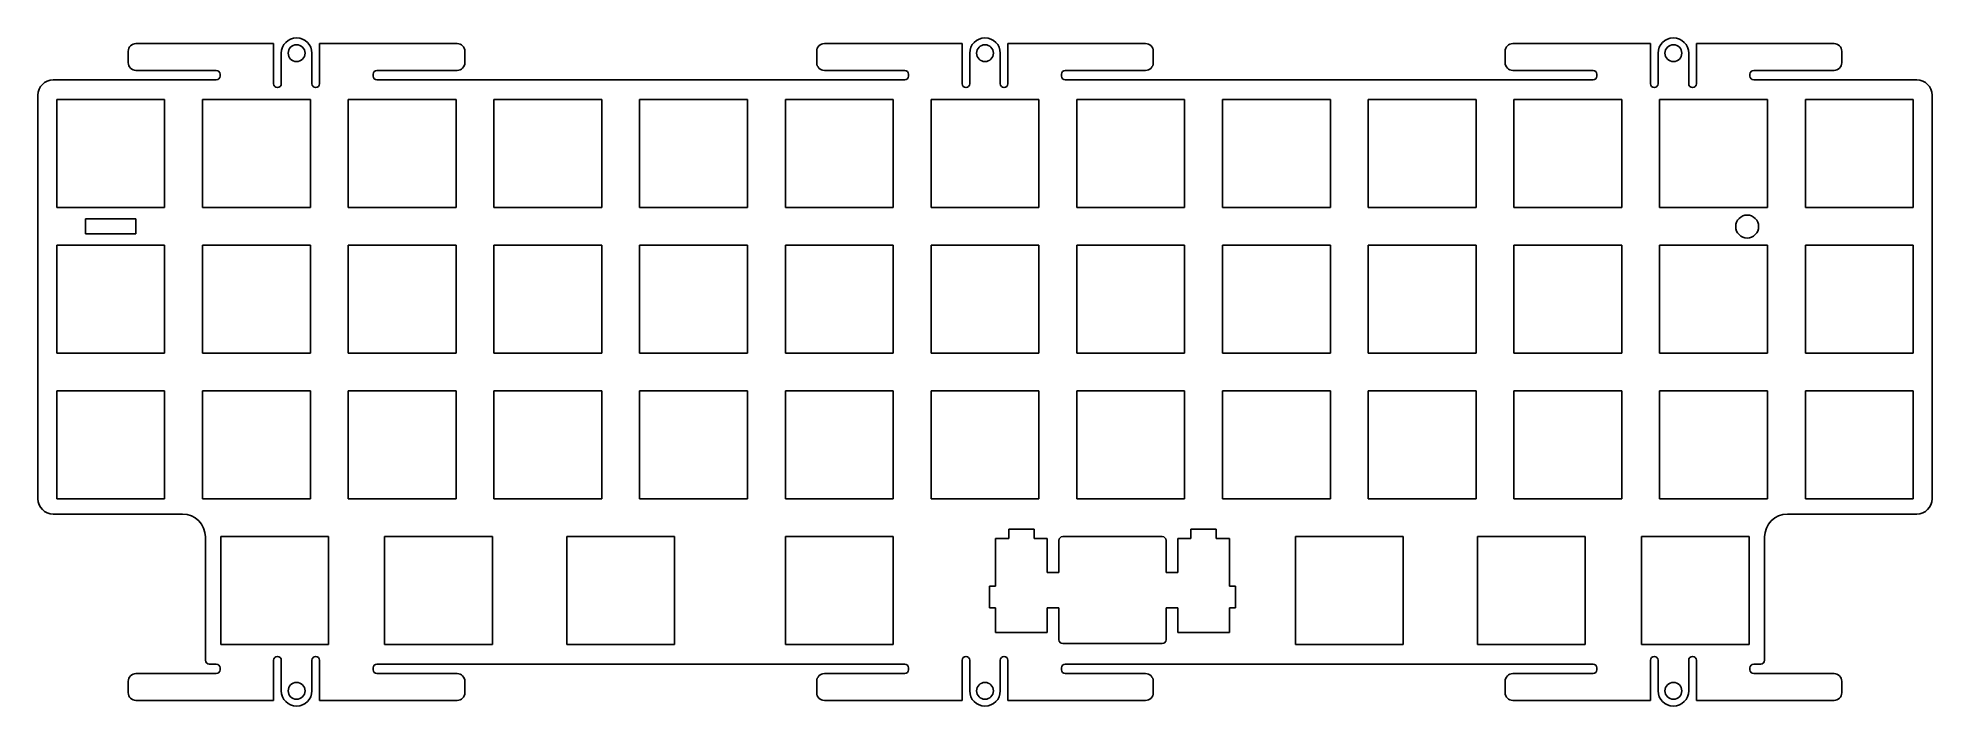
# Model space of a CAD drawing. Header units: millimetres. Extents: x 10 to 257, y -79 to 8.
import ezdxf

# ---------------------------------------------------------------- set-up
doc = ezdxf.new("R2010")
doc.units = ezdxf.units.MM
for name, color, linetype in [('Shape12330', 7, 'CONTINUOUS'), ('Shape12331', 7, 'CONTINUOUS'), ('Shape12332', 7, 'CONTINUOUS'), ('Shape12333', 7, 'CONTINUOUS'), ('Shape12334', 7, 'CONTINUOUS'), ('Shape12335', 7, 'CONTINUOUS'), ('Shape12336', 7, 'CONTINUOUS'), ('Shape12337', 7, 'CONTINUOUS'), ('Shape12338', 7, 'CONTINUOUS'), ('Shape12339', 7, 'CONTINUOUS'), ('Shape12340', 7, 'CONTINUOUS'), ('Shape12341', 7, 'CONTINUOUS'), ('Shape12342', 7, 'CONTINUOUS'), ('Shape12343', 7, 'CONTINUOUS'), ('Shape12344', 7, 'CONTINUOUS'), ('Shape12345', 7, 'CONTINUOUS'), ('Shape12346', 7, 'CONTINUOUS'), ('Shape12347', 7, 'CONTINUOUS'), ('Shape12348', 7, 'CONTINUOUS'), ('Shape12349', 7, 'CONTINUOUS'), ('Shape12350', 7, 'CONTINUOUS'), ('Shape12351', 7, 'CONTINUOUS'), ('Shape12352', 7, 'CONTINUOUS'), ('Shape12353', 7, 'CONTINUOUS'), ('Shape12354', 7, 'CONTINUOUS'), ('Shape12355', 7, 'CONTINUOUS'), ('Shape12356', 7, 'CONTINUOUS'), ('Shape12357', 7, 'CONTINUOUS'), ('Shape12358', 7, 'CONTINUOUS'), ('Shape12359', 7, 'CONTINUOUS'), ('Shape12360', 7, 'CONTINUOUS'), ('Shape12361', 7, 'CONTINUOUS'), ('Shape12362', 7, 'CONTINUOUS'), ('Shape12363', 7, 'CONTINUOUS'), ('Shape12364', 7, 'CONTINUOUS'), ('Shape12365', 7, 'CONTINUOUS'), ('Shape12366', 7, 'CONTINUOUS'), ('Shape12367', 7, 'CONTINUOUS'), ('Shape12368', 7, 'CONTINUOUS'), ('Shape12369', 7, 'CONTINUOUS'), ('Shape12370', 7, 'CONTINUOUS'), ('Shape12371', 7, 'CONTINUOUS'), ('Shape12372', 7, 'CONTINUOUS'), ('Shape12373', 7, 'CONTINUOUS'), ('Shape12374', 7, 'CONTINUOUS'), ('Shape12375', 7, 'CONTINUOUS'), ('Shape12376', 7, 'CONTINUOUS'), ('Shape12377', 7, 'CONTINUOUS'), ('Shape12378', 7, 'CONTINUOUS'), ('Shape12379', 7, 'CONTINUOUS'), ('Shape12380', 7, 'CONTINUOUS'), ('Shape12381', 7, 'CONTINUOUS'), ('Shape12382', 7, 'CONTINUOUS'), ('Shape12383', 7, 'CONTINUOUS'), ('Shape12384', 7, 'CONTINUOUS'), ('Shape12385', 7, 'CONTINUOUS'), ('Shape12386', 7, 'CONTINUOUS'), ('Shape12387', 7, 'CONTINUOUS'), ('Shape12388', 7, 'CONTINUOUS'), ('Shape12389', 7, 'CONTINUOUS'), ('Shape12390', 7, 'CONTINUOUS'), ('Shape12391', 7, 'CONTINUOUS'), ('Shape12392', 7, 'CONTINUOUS'), ('Shape12393', 7, 'CONTINUOUS'), ('Shape12394', 7, 'CONTINUOUS'), ('Shape12395', 7, 'CONTINUOUS'), ('Shape12396', 7, 'CONTINUOUS'), ('Shape12397', 7, 'CONTINUOUS'), ('Shape12398', 7, 'CONTINUOUS'), ('Shape12399', 7, 'CONTINUOUS'), ('Shape12400', 7, 'CONTINUOUS'), ('Shape12401', 7, 'CONTINUOUS'), ('Shape12402', 7, 'CONTINUOUS'), ('Shape12403', 7, 'CONTINUOUS'), ('Shape12404', 7, 'CONTINUOUS'), ('Shape12405', 7, 'CONTINUOUS'), ('Shape12406', 7, 'CONTINUOUS'), ('Shape12407', 7, 'CONTINUOUS'), ('Shape12408', 7, 'CONTINUOUS'), ('Shape12409', 7, 'CONTINUOUS'), ('Shape12410', 7, 'CONTINUOUS'), ('Shape12411', 7, 'CONTINUOUS'), ('Shape12412', 7, 'CONTINUOUS'), ('Shape12413', 7, 'CONTINUOUS'), ('Shape12414', 7, 'CONTINUOUS'), ('Shape12415', 7, 'CONTINUOUS'), ('Shape12416', 7, 'CONTINUOUS'), ('Shape12417', 7, 'CONTINUOUS'), ('Shape12418', 7, 'CONTINUOUS'), ('Shape12419', 7, 'CONTINUOUS'), ('Shape12420', 7, 'CONTINUOUS'), ('Shape12421', 7, 'CONTINUOUS'), ('Shape12422', 7, 'CONTINUOUS'), ('Shape12423', 7, 'CONTINUOUS'), ('Shape12424', 7, 'CONTINUOUS'), ('Shape12425', 7, 'CONTINUOUS'), ('Shape12426', 7, 'CONTINUOUS'), ('Shape12427', 7, 'CONTINUOUS'), ('Shape12428', 7, 'CONTINUOUS'), ('Shape12429', 7, 'CONTINUOUS'), ('Shape12430', 7, 'CONTINUOUS'), ('Shape12431', 7, 'CONTINUOUS'), ('Shape12432', 7, 'CONTINUOUS'), ('Shape12433', 7, 'CONTINUOUS'), ('Shape12434', 7, 'CONTINUOUS'), ('Shape12435', 7, 'CONTINUOUS'), ('Shape12436', 7, 'CONTINUOUS'), ('Shape12437', 7, 'CONTINUOUS'), ('Shape12438', 7, 'CONTINUOUS'), ('Shape12439', 7, 'CONTINUOUS'), ('Shape12440', 7, 'CONTINUOUS'), ('Shape12441', 7, 'CONTINUOUS'), ('Shape12442', 7, 'CONTINUOUS'), ('Shape12443', 7, 'CONTINUOUS'), ('Shape12444', 7, 'CONTINUOUS'), ('Shape12445', 7, 'CONTINUOUS'), ('Shape12446', 7, 'CONTINUOUS'), ('Shape12447', 7, 'CONTINUOUS'), ('Shape12448', 7, 'CONTINUOUS'), ('Shape12449', 7, 'CONTINUOUS'), ('Shape12450', 7, 'CONTINUOUS'), ('Shape12451', 7, 'CONTINUOUS'), ('Shape12452', 7, 'CONTINUOUS'), ('Shape12453', 7, 'CONTINUOUS'), ('Shape12454', 7, 'CONTINUOUS'), ('Shape12455', 7, 'CONTINUOUS'), ('Shape12456', 7, 'CONTINUOUS'), ('Shape12457', 7, 'CONTINUOUS'), ('Shape12458', 7, 'CONTINUOUS'), ('Shape12459', 7, 'CONTINUOUS'), ('Shape12460', 7, 'CONTINUOUS'), ('Shape12461', 7, 'CONTINUOUS'), ('Shape12462', 7, 'CONTINUOUS'), ('Shape12463', 7, 'CONTINUOUS'), ('Shape12464', 7, 'CONTINUOUS'), ('Shape12465', 7, 'CONTINUOUS'), ('Shape12466', 7, 'CONTINUOUS'), ('Shape12467', 7, 'CONTINUOUS'), ('Shape12468', 7, 'CONTINUOUS'), ('Shape12469', 7, 'CONTINUOUS'), ('Shape12470', 7, 'CONTINUOUS'), ('Shape12471', 7, 'CONTINUOUS'), ('Shape12472', 7, 'CONTINUOUS'), ('Shape12473', 7, 'CONTINUOUS'), ('Shape12474', 7, 'CONTINUOUS'), ('Shape12475', 7, 'CONTINUOUS'), ('Shape12476', 7, 'CONTINUOUS'), ('Shape12477', 7, 'CONTINUOUS'), ('Shape12478', 7, 'CONTINUOUS'), ('Shape12479', 7, 'CONTINUOUS'), ('Shape12480', 7, 'CONTINUOUS'), ('Shape12481', 7, 'CONTINUOUS'), ('Shape12482', 7, 'CONTINUOUS'), ('Shape12483', 7, 'CONTINUOUS'), ('Shape12484', 7, 'CONTINUOUS'), ('Shape12485', 7, 'CONTINUOUS'), ('Shape12486', 7, 'CONTINUOUS'), ('Shape12487', 7, 'CONTINUOUS'), ('Shape12488', 7, 'CONTINUOUS'), ('Shape12489', 7, 'CONTINUOUS'), ('Shape12490', 7, 'CONTINUOUS'), ('Shape12491', 7, 'CONTINUOUS'), ('Shape12492', 7, 'CONTINUOUS'), ('Shape12493', 7, 'CONTINUOUS'), ('Shape12494', 7, 'CONTINUOUS'), ('Shape12495', 7, 'CONTINUOUS'), ('Shape12496', 7, 'CONTINUOUS'), ('Shape12497', 7, 'CONTINUOUS'), ('Shape12498', 7, 'CONTINUOUS'), ('Shape12499', 7, 'CONTINUOUS'), ('Shape12500', 7, 'CONTINUOUS'), ('Shape12501', 7, 'CONTINUOUS'), ('Shape12502', 7, 'CONTINUOUS'), ('Shape12503', 7, 'CONTINUOUS'), ('Shape12504', 7, 'CONTINUOUS'), ('Shape12505', 7, 'CONTINUOUS'), ('Shape12506', 7, 'CONTINUOUS'), ('Shape12507', 7, 'CONTINUOUS'), ('Shape12508', 7, 'CONTINUOUS'), ('Shape12509', 7, 'CONTINUOUS'), ('Shape12510', 7, 'CONTINUOUS'), ('Shape12511', 7, 'CONTINUOUS'), ('Shape12512', 7, 'CONTINUOUS'), ('Shape12513', 7, 'CONTINUOUS'), ('Shape12514', 7, 'CONTINUOUS'), ('Shape12515', 7, 'CONTINUOUS'), ('Shape12516', 7, 'CONTINUOUS'), ('Shape12517', 7, 'CONTINUOUS'), ('Shape12518', 7, 'CONTINUOUS'), ('Shape12519', 7, 'CONTINUOUS'), ('Shape12520', 7, 'CONTINUOUS'), ('Shape12521', 7, 'CONTINUOUS'), ('Shape12522', 7, 'CONTINUOUS'), ('Shape12523', 7, 'CONTINUOUS'), ('Shape12524', 7, 'CONTINUOUS'), ('Shape12525', 7, 'CONTINUOUS'), ('Shape12526', 7, 'CONTINUOUS'), ('Shape12527', 7, 'CONTINUOUS'), ('Shape12528', 7, 'CONTINUOUS'), ('Shape12529', 7, 'CONTINUOUS'), ('Shape12530', 7, 'CONTINUOUS'), ('Shape12531', 7, 'CONTINUOUS'), ('Shape12532', 7, 'CONTINUOUS'), ('Shape12533', 7, 'CONTINUOUS'), ('Shape12534', 7, 'CONTINUOUS'), ('Shape12535', 7, 'CONTINUOUS'), ('Shape12536', 7, 'CONTINUOUS'), ('Shape12537', 7, 'CONTINUOUS'), ('Shape12538', 7, 'CONTINUOUS'), ('Shape12539', 7, 'CONTINUOUS'), ('Shape12540', 7, 'CONTINUOUS'), ('Shape12541', 7, 'CONTINUOUS'), ('Shape12542', 7, 'CONTINUOUS'), ('Shape12543', 7, 'CONTINUOUS'), ('Shape12544', 7, 'CONTINUOUS'), ('Shape12545', 7, 'CONTINUOUS'), ('Shape12546', 7, 'CONTINUOUS'), ('Shape12547', 7, 'CONTINUOUS'), ('Shape12548', 7, 'CONTINUOUS'), ('Shape12549', 7, 'CONTINUOUS'), ('Shape12550', 7, 'CONTINUOUS'), ('Shape12551', 7, 'CONTINUOUS'), ('Shape12552', 7, 'CONTINUOUS'), ('Shape12553', 7, 'CONTINUOUS'), ('Shape12554', 7, 'CONTINUOUS'), ('Shape12555', 7, 'CONTINUOUS'), ('Shape12556', 7, 'CONTINUOUS'), ('Shape12557', 7, 'CONTINUOUS'), ('Shape12558', 7, 'CONTINUOUS'), ('Shape12559', 7, 'CONTINUOUS'), ('Shape12560', 7, 'CONTINUOUS'), ('Shape12561', 7, 'CONTINUOUS'), ('Shape12562', 7, 'CONTINUOUS'), ('Shape12563', 7, 'CONTINUOUS'), ('Shape12564', 7, 'CONTINUOUS'), ('Shape12565', 7, 'CONTINUOUS'), ('Shape12566', 7, 'CONTINUOUS'), ('Shape12567', 7, 'CONTINUOUS'), ('Shape12568', 7, 'CONTINUOUS'), ('Shape12569', 7, 'CONTINUOUS'), ('Shape12570', 7, 'CONTINUOUS'), ('Shape12571', 7, 'CONTINUOUS'), ('Shape12572', 7, 'CONTINUOUS'), ('Shape12573', 7, 'CONTINUOUS'), ('Shape12574', 7, 'CONTINUOUS'), ('Shape12575', 7, 'CONTINUOUS'), ('Shape12576', 7, 'CONTINUOUS'), ('Shape12577', 7, 'CONTINUOUS'), ('Shape12578', 7, 'CONTINUOUS'), ('Shape12579', 7, 'CONTINUOUS'), ('Shape12580', 7, 'CONTINUOUS'), ('Shape12581', 7, 'CONTINUOUS'), ('Shape12582', 7, 'CONTINUOUS'), ('Shape12583', 7, 'CONTINUOUS'), ('Shape12584', 7, 'CONTINUOUS'), ('Shape12585', 7, 'CONTINUOUS'), ('Shape12586', 7, 'CONTINUOUS'), ('Shape12587', 7, 'CONTINUOUS'), ('Shape12588', 7, 'CONTINUOUS'), ('Shape12589', 7, 'CONTINUOUS'), ('Shape12590', 7, 'CONTINUOUS'), ('Shape12591', 7, 'CONTINUOUS'), ('Shape12592', 7, 'CONTINUOUS'), ('Shape12593', 7, 'CONTINUOUS'), ('Shape12594', 7, 'CONTINUOUS'), ('Shape12595', 7, 'CONTINUOUS'), ('Shape12596', 7, 'CONTINUOUS'), ('Shape12597', 7, 'CONTINUOUS'), ('Shape12598', 7, 'CONTINUOUS'), ('Shape12599', 7, 'CONTINUOUS'), ('Shape12600', 7, 'CONTINUOUS'), ('Shape12601', 7, 'CONTINUOUS'), ('Shape12602', 7, 'CONTINUOUS'), ('Shape12603', 7, 'CONTINUOUS'), ('Shape12604', 7, 'CONTINUOUS'), ('Shape12605', 7, 'CONTINUOUS'), ('Shape12606', 7, 'CONTINUOUS'), ('Shape12607', 7, 'CONTINUOUS'), ('Shape12608', 7, 'CONTINUOUS'), ('Shape12609', 7, 'CONTINUOUS'), ('Shape12610', 7, 'CONTINUOUS'), ('Shape12611', 7, 'CONTINUOUS'), ('Shape12612', 7, 'CONTINUOUS'), ('Shape12613', 7, 'CONTINUOUS'), ('Shape12614', 7, 'CONTINUOUS'), ('Shape12615', 7, 'CONTINUOUS'), ('Shape12616', 7, 'CONTINUOUS'), ('Shape12617', 7, 'CONTINUOUS'), ('Shape12618', 7, 'CONTINUOUS'), ('Shape12619', 7, 'CONTINUOUS'), ('Shape12620', 7, 'CONTINUOUS'), ('Shape12621', 7, 'CONTINUOUS'), ('Shape12622', 7, 'CONTINUOUS'), ('Shape12623', 7, 'CONTINUOUS'), ('Shape12624', 7, 'CONTINUOUS'), ('Shape12625', 7, 'CONTINUOUS'), ('Shape12626', 7, 'CONTINUOUS'), ('Shape12627', 7, 'CONTINUOUS'), ('Shape12628', 7, 'CONTINUOUS'), ('Shape12629', 7, 'CONTINUOUS'), ('Shape12630', 7, 'CONTINUOUS'), ('Shape12631', 7, 'CONTINUOUS'), ('Shape12632', 7, 'CONTINUOUS'), ('Shape12633', 7, 'CONTINUOUS'), ('Shape12634', 7, 'CONTINUOUS'), ('Shape12635', 7, 'CONTINUOUS'), ('Shape12636', 7, 'CONTINUOUS'), ('Shape12637', 7, 'CONTINUOUS'), ('Shape12638', 7, 'CONTINUOUS'), ('Shape12639', 7, 'CONTINUOUS'), ('Shape12640', 7, 'CONTINUOUS'), ('Shape12641', 7, 'CONTINUOUS'), ('Shape12642', 7, 'CONTINUOUS'), ('Shape12643', 7, 'CONTINUOUS'), ('Shape12644', 7, 'CONTINUOUS'), ('Shape12645', 7, 'CONTINUOUS'), ('Shape12646', 7, 'CONTINUOUS'), ('Shape12647', 7, 'CONTINUOUS'), ('Shape12648', 7, 'CONTINUOUS'), ('Shape12649', 7, 'CONTINUOUS'), ('Shape12650', 7, 'CONTINUOUS'), ('Shape12651', 7, 'CONTINUOUS'), ('Shape12652', 7, 'CONTINUOUS'), ('Shape12653', 7, 'CONTINUOUS'), ('Shape12654', 7, 'CONTINUOUS'), ('Shape12655', 7, 'CONTINUOUS'), ('Shape12656', 7, 'CONTINUOUS'), ('Shape12657', 7, 'CONTINUOUS'), ('Shape12658', 7, 'CONTINUOUS'), ('Shape12659', 7, 'CONTINUOUS'), ('Shape12660', 7, 'CONTINUOUS'), ('Shape12661', 7, 'CONTINUOUS'), ('Shape12662', 7, 'CONTINUOUS'), ('Shape12663', 7, 'CONTINUOUS'), ('Shape12664', 7, 'CONTINUOUS'), ('Shape12665', 7, 'CONTINUOUS'), ('Shape12666', 7, 'CONTINUOUS'), ('Shape12667', 7, 'CONTINUOUS'), ('Shape12668', 7, 'CONTINUOUS'), ('Shape12669', 7, 'CONTINUOUS'), ('Shape12670', 7, 'CONTINUOUS'), ('Shape12671', 7, 'CONTINUOUS'), ('Shape12672', 7, 'CONTINUOUS'), ('Shape12673', 7, 'CONTINUOUS'), ('Shape12674', 7, 'CONTINUOUS'), ('Shape12675', 7, 'CONTINUOUS'), ('Shape12676', 7, 'CONTINUOUS'), ('Shape12677', 7, 'CONTINUOUS'), ('Shape12678', 7, 'CONTINUOUS'), ('Shape12679', 7, 'CONTINUOUS'), ('Shape12680', 7, 'CONTINUOUS'), ('Shape12681', 7, 'CONTINUOUS'), ('Shape12682', 7, 'CONTINUOUS'), ('Shape12683', 7, 'CONTINUOUS'), ('Shape12684', 7, 'CONTINUOUS'), ('Shape12685', 7, 'CONTINUOUS'), ('Shape12686', 7, 'CONTINUOUS'), ('Shape12687', 7, 'CONTINUOUS'), ('Shape12688', 7, 'CONTINUOUS'), ('Shape12689', 7, 'CONTINUOUS'), ('Shape12690', 7, 'CONTINUOUS'), ('Shape12691', 7, 'CONTINUOUS'), ('Shape12692', 7, 'CONTINUOUS'), ('Shape12693', 7, 'CONTINUOUS'), ('Shape12694', 7, 'CONTINUOUS'), ('Shape12695', 7, 'CONTINUOUS'), ('Shape12696', 7, 'CONTINUOUS'), ('Shape12697', 7, 'CONTINUOUS'), ('Shape12698', 7, 'CONTINUOUS'), ('Shape12699', 7, 'CONTINUOUS'), ('Shape12700', 7, 'CONTINUOUS'), ('Shape12701', 7, 'CONTINUOUS'), ('Shape12702', 7, 'CONTINUOUS'), ('Shape12703', 7, 'CONTINUOUS'), ('Shape12704', 7, 'CONTINUOUS'), ('Shape12705', 7, 'CONTINUOUS'), ('Shape12706', 7, 'CONTINUOUS'), ('Shape12707', 7, 'CONTINUOUS'), ('Shape12708', 7, 'CONTINUOUS'), ('Shape12709', 7, 'CONTINUOUS'), ('Shape12710', 7, 'CONTINUOUS'), ('Shape12711', 7, 'CONTINUOUS'), ('Shape12712', 7, 'CONTINUOUS'), ('Shape12713', 7, 'CONTINUOUS'), ('Shape12714', 7, 'CONTINUOUS'), ('Shape12715', 7, 'CONTINUOUS'), ('Shape12716', 7, 'CONTINUOUS'), ('Shape12717', 7, 'CONTINUOUS'), ('Shape12718', 7, 'CONTINUOUS'), ('Shape12719', 7, 'CONTINUOUS'), ('Shape12720', 7, 'CONTINUOUS'), ('Shape12721', 7, 'CONTINUOUS'), ('Shape12722', 7, 'CONTINUOUS'), ('Shape12723', 7, 'CONTINUOUS'), ('Shape12756', 7, 'CONTINUOUS')]:
    doc.layers.add(name, color=color, linetype=linetype)

msp = doc.modelspace()

# ---------------------------------------------------------------- linework, layer by layer
at = {"layer": 'Shape12330'}
msp.add_circle((43.4232, 6.42265), 1.1, dxfattribs=at)
at = {"layer": 'Shape12331'}
msp.add_circle((133.423, 6.42265), 1.1, dxfattribs=at)
at = {"layer": 'Shape12332'}
msp.add_circle((223.423, 6.42265), 1.1, dxfattribs=at)
at = {"layer": 'Shape12333'}
msp.add_circle((43.4232, -76.9756), 1.1, dxfattribs=at)
at = {"layer": 'Shape12334'}
msp.add_circle((133.423, -76.9756), 1.1, dxfattribs=at)
at = {"layer": 'Shape12335'}
msp.add_circle((223.423, -76.9756), 1.1, dxfattribs=at)
at = {"layer": 'Shape12336'}
msp.add_line((53.9232, -73.4765), (122.923, -73.4765), dxfattribs=at)
at = {"layer": 'Shape12337'}
msp.add_arc((122.923, -73.9765), 0.5, 0, 90, dxfattribs=at)
at = {"layer": 'Shape12338'}
msp.add_line((123.423, -73.9765), (123.423, -74.2256), dxfattribs=at)
at = {"layer": 'Shape12339'}
msp.add_arc((122.923, -74.2256), 0.5, -90, 0, dxfattribs=at)
at = {"layer": 'Shape12340'}
msp.add_line((122.923, -74.7256), (112.423, -74.7256), dxfattribs=at)
at = {"layer": 'Shape12341'}
msp.add_arc((112.423, -75.7256), 1, 90, 180, dxfattribs=at)
at = {"layer": 'Shape12342'}
msp.add_line((111.423, -75.7256), (111.423, -77.2256), dxfattribs=at)
at = {"layer": 'Shape12343'}
msp.add_arc((112.423, -77.2256), 1, 180, -90, dxfattribs=at)
at = {"layer": 'Shape12344'}
msp.add_line((112.423, -78.2256), (130.423, -78.2256), dxfattribs=at)
at = {"layer": 'Shape12345'}
msp.add_line((130.423, -78.2256), (130.423, -72.9756), dxfattribs=at)
at = {"layer": 'Shape12346'}
msp.add_arc((130.923, -72.9756), 0.5, 0, 180, dxfattribs=at)
at = {"layer": 'Shape12347'}
msp.add_line((131.423, -72.9756), (131.423, -76.9756), dxfattribs=at)
at = {"layer": 'Shape12348'}
msp.add_arc((133.423, -76.9756), 2, 180, 0, dxfattribs=at)
at = {"layer": 'Shape12349'}
msp.add_line((135.423, -76.9756), (135.423, -72.9756), dxfattribs=at)
at = {"layer": 'Shape12350'}
msp.add_arc((135.923, -72.9756), 0.5, 0, 180, dxfattribs=at)
at = {"layer": 'Shape12351'}
msp.add_line((136.423, -72.9756), (136.423, -78.2256), dxfattribs=at)
at = {"layer": 'Shape12352'}
msp.add_line((136.423, -78.2256), (154.423, -78.2256), dxfattribs=at)
at = {"layer": 'Shape12353'}
msp.add_arc((154.423, -77.2256), 1, -90, 0, dxfattribs=at)
at = {"layer": 'Shape12354'}
msp.add_line((155.423, -77.2256), (155.423, -75.7256), dxfattribs=at)
at = {"layer": 'Shape12355'}
msp.add_line((244.423, -78.2256), (226.423, -78.2256), dxfattribs=at)
at = {"layer": 'Shape12356'}
msp.add_line((226.423, -78.2256), (226.423, -72.9756), dxfattribs=at)
at = {"layer": 'Shape12357'}
msp.add_arc((225.923, -72.9756), 0.5, 0, 180, dxfattribs=at)
at = {"layer": 'Shape12358'}
msp.add_line((225.423, -72.9756), (225.423, -76.9756), dxfattribs=at)
at = {"layer": 'Shape12359'}
msp.add_arc((223.423, -76.9756), 2, 180, 0, dxfattribs=at)
at = {"layer": 'Shape12360'}
msp.add_line((221.423, -76.9756), (221.423, -72.9756), dxfattribs=at)
at = {"layer": 'Shape12361'}
msp.add_arc((220.923, -72.9756), 0.5, 0, 180, dxfattribs=at)
at = {"layer": 'Shape12362'}
msp.add_line((220.423, -72.9756), (220.423, -78.2256), dxfattribs=at)
at = {"layer": 'Shape12363'}
msp.add_line((220.423, -78.2256), (202.423, -78.2256), dxfattribs=at)
at = {"layer": 'Shape12364'}
msp.add_arc((202.423, -77.2256), 1, 180, -90, dxfattribs=at)
at = {"layer": 'Shape12365'}
msp.add_line((201.423, -77.2256), (201.423, -75.7256), dxfattribs=at)
at = {"layer": 'Shape12366'}
msp.add_arc((202.423, -75.7256), 1, 90, 180, dxfattribs=at)
at = {"layer": 'Shape12367'}
msp.add_line((202.423, -74.7256), (212.923, -74.7256), dxfattribs=at)
at = {"layer": 'Shape12368'}
msp.add_arc((212.923, -74.2256), 0.5, -90, 0, dxfattribs=at)
at = {"layer": 'Shape12369'}
msp.add_line((213.423, -74.2256), (213.423, -73.9765), dxfattribs=at)
at = {"layer": 'Shape12370'}
msp.add_arc((212.923, -73.9765), 0.5, 0, 90, dxfattribs=at)
at = {"layer": 'Shape12371'}
msp.add_line((212.923, -73.4765), (143.923, -73.4765), dxfattribs=at)
at = {"layer": 'Shape12372'}
msp.add_arc((143.923, -73.9765), 0.5, 90, 180, dxfattribs=at)
at = {"layer": 'Shape12373'}
msp.add_line((143.423, -73.9765), (143.423, -74.2256), dxfattribs=at)
at = {"layer": 'Shape12374'}
msp.add_arc((143.923, -74.2256), 0.5, 180, -90, dxfattribs=at)
at = {"layer": 'Shape12375'}
msp.add_line((143.923, -74.7256), (154.423, -74.7256), dxfattribs=at)
at = {"layer": 'Shape12376'}
msp.add_arc((154.423, -75.7256), 1, 0, 90, dxfattribs=at)
at = {"layer": 'Shape12377'}
msp.add_line((53.9232, 2.92354), (122.923, 2.92354), dxfattribs=at)
at = {"layer": 'Shape12378'}
msp.add_arc((122.923, 3.42354), 0.5, -90, 0, dxfattribs=at)
at = {"layer": 'Shape12379'}
msp.add_line((123.423, 3.42354), (123.423, 3.67265), dxfattribs=at)
at = {"layer": 'Shape12380'}
msp.add_arc((122.923, 3.67265), 0.5, 0, 90, dxfattribs=at)
at = {"layer": 'Shape12381'}
msp.add_line((122.923, 4.17265), (112.423, 4.17265), dxfattribs=at)
at = {"layer": 'Shape12382'}
msp.add_arc((112.423, 5.17265), 1, 180, -90, dxfattribs=at)
at = {"layer": 'Shape12383'}
msp.add_line((111.423, 5.17265), (111.423, 6.67265), dxfattribs=at)
at = {"layer": 'Shape12384'}
msp.add_arc((112.423, 6.67265), 1, 90, 180, dxfattribs=at)
at = {"layer": 'Shape12385'}
msp.add_line((112.423, 7.67265), (130.423, 7.67265), dxfattribs=at)
at = {"layer": 'Shape12386'}
msp.add_line((130.423, 7.67265), (130.423, 2.42266), dxfattribs=at)
at = {"layer": 'Shape12387'}
msp.add_arc((130.923, 2.42266), 0.5, 180, 0, dxfattribs=at)
at = {"layer": 'Shape12388'}
msp.add_line((131.423, 2.42266), (131.423, 6.42265), dxfattribs=at)
at = {"layer": 'Shape12389'}
msp.add_arc((133.423, 6.42265), 2, 0, 180, dxfattribs=at)
at = {"layer": 'Shape12390'}
msp.add_line((135.423, 6.42265), (135.423, 2.42266), dxfattribs=at)
at = {"layer": 'Shape12391'}
msp.add_arc((135.923, 2.42266), 0.5, 180, 0, dxfattribs=at)
at = {"layer": 'Shape12392'}
msp.add_line((136.423, 2.42266), (136.423, 7.67265), dxfattribs=at)
at = {"layer": 'Shape12393'}
msp.add_line((136.423, 7.67265), (154.423, 7.67265), dxfattribs=at)
at = {"layer": 'Shape12394'}
msp.add_arc((154.423, 6.67265), 1, 0, 90, dxfattribs=at)
at = {"layer": 'Shape12395'}
msp.add_line((155.423, 6.67265), (155.423, 5.17265), dxfattribs=at)
at = {"layer": 'Shape12396'}
msp.add_line((257.248, -51.8515), (257.248, 0.923543), dxfattribs=at)
at = {"layer": 'Shape12397'}
msp.add_arc((255.248, 0.923543), 2, 0, 90, dxfattribs=at)
at = {"layer": 'Shape12398'}
msp.add_line((255.248, 2.92354), (233.923, 2.92354), dxfattribs=at)
at = {"layer": 'Shape12399'}
msp.add_arc((233.923, 3.42354), 0.5, 180, -90, dxfattribs=at)
at = {"layer": 'Shape12400'}
msp.add_line((233.423, 3.42354), (233.423, 3.67265), dxfattribs=at)
at = {"layer": 'Shape12401'}
msp.add_arc((233.923, 3.67265), 0.5, 90, 180, dxfattribs=at)
at = {"layer": 'Shape12402'}
msp.add_line((233.923, 4.17265), (244.423, 4.17265), dxfattribs=at)
at = {"layer": 'Shape12403'}
msp.add_arc((244.423, 5.17265), 1, -90, 0, dxfattribs=at)
at = {"layer": 'Shape12404'}
msp.add_line((245.423, 5.17265), (245.423, 6.67265), dxfattribs=at)
at = {"layer": 'Shape12405'}
msp.add_arc((244.423, 6.67265), 1, 0, 90, dxfattribs=at)
at = {"layer": 'Shape12406'}
msp.add_line((244.423, 7.67265), (226.423, 7.67265), dxfattribs=at)
at = {"layer": 'Shape12407'}
msp.add_line((226.423, 7.67265), (226.423, 2.42266), dxfattribs=at)
at = {"layer": 'Shape12408'}
msp.add_arc((225.923, 2.42266), 0.5, 180, 0, dxfattribs=at)
at = {"layer": 'Shape12409'}
msp.add_line((225.423, 2.42266), (225.423, 6.42265), dxfattribs=at)
at = {"layer": 'Shape12410'}
msp.add_arc((223.423, 6.42265), 2, 0, 180, dxfattribs=at)
at = {"layer": 'Shape12411'}
msp.add_line((221.423, 6.42265), (221.423, 2.42266), dxfattribs=at)
at = {"layer": 'Shape12412'}
msp.add_arc((220.923, 2.42266), 0.5, 180, 0, dxfattribs=at)
at = {"layer": 'Shape12413'}
msp.add_line((220.423, 2.42266), (220.423, 7.67265), dxfattribs=at)
at = {"layer": 'Shape12414'}
msp.add_line((220.423, 7.67265), (202.423, 7.67265), dxfattribs=at)
at = {"layer": 'Shape12415'}
msp.add_arc((202.423, 6.67265), 1, 90, 180, dxfattribs=at)
at = {"layer": 'Shape12416'}
msp.add_line((201.423, 6.67265), (201.423, 5.17265), dxfattribs=at)
at = {"layer": 'Shape12417'}
msp.add_arc((202.423, 5.17265), 1, 180, -90, dxfattribs=at)
at = {"layer": 'Shape12418'}
msp.add_line((202.423, 4.17265), (212.923, 4.17265), dxfattribs=at)
at = {"layer": 'Shape12419'}
msp.add_arc((212.923, 3.67265), 0.5, 0, 90, dxfattribs=at)
at = {"layer": 'Shape12420'}
msp.add_line((213.423, 3.67265), (213.423, 3.42354), dxfattribs=at)
at = {"layer": 'Shape12421'}
msp.add_arc((212.923, 3.42354), 0.5, -90, 0, dxfattribs=at)
at = {"layer": 'Shape12422'}
msp.add_line((212.923, 2.92354), (143.923, 2.92354), dxfattribs=at)
at = {"layer": 'Shape12423'}
msp.add_arc((143.923, 3.42354), 0.5, 180, -90, dxfattribs=at)
at = {"layer": 'Shape12424'}
msp.add_line((143.423, 3.42354), (143.423, 3.67265), dxfattribs=at)
at = {"layer": 'Shape12425'}
msp.add_arc((143.923, 3.67265), 0.5, 90, 180, dxfattribs=at)
at = {"layer": 'Shape12426'}
msp.add_line((143.923, 4.17265), (154.423, 4.17265), dxfattribs=at)
at = {"layer": 'Shape12427'}
msp.add_arc((154.423, 5.17265), 1, -90, 0, dxfattribs=at)
at = {"layer": 'Shape12428'}
msp.add_arc((53.9232, 3.42354), 0.5, 180, -90, dxfattribs=at)
at = {"layer": 'Shape12429'}
msp.add_line((53.4232, 3.42354), (53.4232, 3.67265), dxfattribs=at)
at = {"layer": 'Shape12430'}
msp.add_arc((53.9232, 3.67265), 0.5, 90, 180, dxfattribs=at)
at = {"layer": 'Shape12431'}
msp.add_line((53.9232, 4.17265), (64.4232, 4.17265), dxfattribs=at)
at = {"layer": 'Shape12432'}
msp.add_arc((64.4232, 5.17265), 1, -90, 0, dxfattribs=at)
at = {"layer": 'Shape12433'}
msp.add_line((65.4232, 5.17265), (65.4232, 6.67265), dxfattribs=at)
at = {"layer": 'Shape12434'}
msp.add_arc((64.4232, 6.67265), 1, 0, 90, dxfattribs=at)
at = {"layer": 'Shape12435'}
msp.add_line((64.4232, 7.67265), (46.4232, 7.67265), dxfattribs=at)
at = {"layer": 'Shape12436'}
msp.add_line((46.4232, 7.67265), (46.4232, 2.42266), dxfattribs=at)
at = {"layer": 'Shape12437'}
msp.add_arc((45.9232, 2.42266), 0.5, 180, 0, dxfattribs=at)
at = {"layer": 'Shape12438'}
msp.add_line((45.4232, 2.42266), (45.4232, 6.42265), dxfattribs=at)
at = {"layer": 'Shape12439'}
msp.add_arc((43.4232, 6.42265), 2, 0, 180, dxfattribs=at)
at = {"layer": 'Shape12440'}
msp.add_line((41.4232, 6.42265), (41.4232, 2.42266), dxfattribs=at)
at = {"layer": 'Shape12441'}
msp.add_arc((40.9232, 2.42266), 0.5, 180, 0, dxfattribs=at)
at = {"layer": 'Shape12442'}
msp.add_line((40.4232, 2.42266), (40.4232, 7.67265), dxfattribs=at)
at = {"layer": 'Shape12443'}
msp.add_line((40.4232, 7.67265), (22.4232, 7.67265), dxfattribs=at)
at = {"layer": 'Shape12444'}
msp.add_arc((22.4232, 6.67265), 1, 90, 180, dxfattribs=at)
at = {"layer": 'Shape12445'}
msp.add_line((21.4232, 6.67265), (21.4232, 5.17265), dxfattribs=at)
at = {"layer": 'Shape12446'}
msp.add_arc((22.4232, 5.17265), 1, 180, -90, dxfattribs=at)
at = {"layer": 'Shape12447'}
msp.add_line((22.4232, 4.17265), (32.9232, 4.17265), dxfattribs=at)
at = {"layer": 'Shape12448'}
msp.add_arc((32.9232, 3.67265), 0.5, 0, 90, dxfattribs=at)
at = {"layer": 'Shape12449'}
msp.add_line((33.4232, 3.67265), (33.4232, 3.42354), dxfattribs=at)
at = {"layer": 'Shape12450'}
msp.add_arc((32.9232, 3.42354), 0.5, -90, 0, dxfattribs=at)
at = {"layer": 'Shape12451'}
msp.add_line((32.9232, 2.92354), (11.5982, 2.92354), dxfattribs=at)
at = {"layer": 'Shape12452'}
msp.add_arc((11.5982, 0.923543), 2, 90, 180, dxfattribs=at)
at = {"layer": 'Shape12453'}
msp.add_line((9.59825, 0.923543), (9.59825, -51.8515), dxfattribs=at)
at = {"layer": 'Shape12454'}
msp.add_arc((244.423, -77.2256), 1, -90, 0, dxfattribs=at)
at = {"layer": 'Shape12455'}
msp.add_line((245.423, -77.2256), (245.423, -75.7256), dxfattribs=at)
at = {"layer": 'Shape12456'}
msp.add_arc((244.423, -75.7256), 1, 0, 90, dxfattribs=at)
at = {"layer": 'Shape12457'}
msp.add_line((244.423, -74.7256), (233.923, -74.7256), dxfattribs=at)
at = {"layer": 'Shape12458'}
msp.add_arc((233.923, -74.2256), 0.5, 180, -90, dxfattribs=at)
at = {"layer": 'Shape12459'}
msp.add_line((233.423, -74.2256), (233.423, -73.9765), dxfattribs=at)
at = {"layer": 'Shape12460'}
msp.add_arc((233.923, -73.9765), 0.5, 90, 180, dxfattribs=at)
at = {"layer": 'Shape12461'}
msp.add_line((233.923, -73.4765), (234.842, -73.4765), dxfattribs=at)
at = {"layer": 'Shape12462'}
msp.add_arc((234.842, -72.9765), 0.5, -90, 0, dxfattribs=at)
at = {"layer": 'Shape12463'}
msp.add_line((235.342, -72.9765), (235.342, -56.8515), dxfattribs=at)
at = {"layer": 'Shape12464'}
msp.add_arc((238.342, -56.8515), 3, 90, 180, dxfattribs=at)
at = {"layer": 'Shape12465'}
msp.add_line((238.342, -53.8515), (255.248, -53.8515), dxfattribs=at)
at = {"layer": 'Shape12466'}
msp.add_arc((255.248, -51.8515), 2, -90, 0, dxfattribs=at)
at = {"layer": 'Shape12467'}
msp.add_arc((11.5982, -51.8515), 2, 180, -90, dxfattribs=at)
at = {"layer": 'Shape12468'}
msp.add_line((11.5982, -53.8515), (28.5045, -53.8515), dxfattribs=at)
at = {"layer": 'Shape12469'}
msp.add_arc((28.5045, -56.8515), 3, 0, 90, dxfattribs=at)
at = {"layer": 'Shape12470'}
msp.add_line((31.5045, -56.8515), (31.5045, -72.9765), dxfattribs=at)
at = {"layer": 'Shape12471'}
msp.add_arc((32.0045, -72.9765), 0.5, -180, -90, dxfattribs=at)
at = {"layer": 'Shape12472'}
msp.add_line((32.0045, -73.4765), (32.9232, -73.4765), dxfattribs=at)
at = {"layer": 'Shape12473'}
msp.add_arc((32.9232, -73.9765), 0.5, 0, 90, dxfattribs=at)
at = {"layer": 'Shape12474'}
msp.add_line((33.4232, -73.9765), (33.4232, -74.2256), dxfattribs=at)
at = {"layer": 'Shape12475'}
msp.add_arc((32.9232, -74.2256), 0.5, -90, 0, dxfattribs=at)
at = {"layer": 'Shape12476'}
msp.add_line((32.9232, -74.7256), (22.4232, -74.7256), dxfattribs=at)
at = {"layer": 'Shape12477'}
msp.add_arc((22.4232, -75.7256), 1, 90, 180, dxfattribs=at)
at = {"layer": 'Shape12478'}
msp.add_line((21.4232, -75.7256), (21.4232, -77.2256), dxfattribs=at)
at = {"layer": 'Shape12479'}
msp.add_arc((22.4232, -77.2256), 1, 180, -90, dxfattribs=at)
at = {"layer": 'Shape12480'}
msp.add_line((22.4232, -78.2256), (40.4232, -78.2256), dxfattribs=at)
at = {"layer": 'Shape12481'}
msp.add_line((40.4232, -78.2256), (40.4232, -72.9756), dxfattribs=at)
at = {"layer": 'Shape12482'}
msp.add_arc((40.9232, -72.9756), 0.5, 0, 180, dxfattribs=at)
at = {"layer": 'Shape12483'}
msp.add_line((41.4232, -72.9756), (41.4232, -76.9756), dxfattribs=at)
at = {"layer": 'Shape12484'}
msp.add_arc((43.4232, -76.9756), 2, 180, 0, dxfattribs=at)
at = {"layer": 'Shape12485'}
msp.add_line((45.4232, -76.9756), (45.4232, -72.9756), dxfattribs=at)
at = {"layer": 'Shape12486'}
msp.add_arc((45.9232, -72.9756), 0.5, 0, 180, dxfattribs=at)
at = {"layer": 'Shape12487'}
msp.add_line((46.4232, -72.9756), (46.4232, -78.2256), dxfattribs=at)
at = {"layer": 'Shape12488'}
msp.add_line((46.4232, -78.2256), (64.4232, -78.2256), dxfattribs=at)
at = {"layer": 'Shape12489'}
msp.add_arc((64.4232, -77.2256), 1, -90, 0, dxfattribs=at)
at = {"layer": 'Shape12490'}
msp.add_line((65.4232, -77.2256), (65.4232, -75.7256), dxfattribs=at)
at = {"layer": 'Shape12491'}
msp.add_arc((64.4232, -75.7256), 1, 0, 90, dxfattribs=at)
at = {"layer": 'Shape12492'}
msp.add_line((64.4232, -74.7256), (53.9232, -74.7256), dxfattribs=at)
at = {"layer": 'Shape12493'}
msp.add_arc((53.9232, -74.2256), 0.5, 180, -90, dxfattribs=at)
at = {"layer": 'Shape12494'}
msp.add_line((53.4232, -74.2256), (53.4232, -73.9765), dxfattribs=at)
at = {"layer": 'Shape12495'}
msp.add_arc((53.9232, -73.9765), 0.5, 90, 180, dxfattribs=at)
at = {"layer": 'Shape12496'}
msp.add_line((31.1232, -13.7515), (31.1232, 0.348543), dxfattribs=at)
at = {"layer": 'Shape12497'}
msp.add_line((31.1232, 0.348543), (45.2232, 0.348543), dxfattribs=at)
at = {"layer": 'Shape12498'}
msp.add_line((45.2232, 0.348543), (45.2232, -13.7515), dxfattribs=at)
at = {"layer": 'Shape12499'}
msp.add_line((45.2232, -13.7515), (31.1232, -13.7515), dxfattribs=at)
at = {"layer": 'Shape12500'}
msp.add_line((140.473, 0.348543), (140.473, -13.7515), dxfattribs=at)
at = {"layer": 'Shape12501'}
msp.add_line((140.473, -13.7515), (126.373, -13.7515), dxfattribs=at)
at = {"layer": 'Shape12502'}
msp.add_line((126.373, -13.7515), (126.373, 0.348543), dxfattribs=at)
at = {"layer": 'Shape12503'}
msp.add_line((126.373, 0.348543), (140.473, 0.348543), dxfattribs=at)
at = {"layer": 'Shape12504'}
msp.add_line((164.473, 0.348543), (178.573, 0.348543), dxfattribs=at)
at = {"layer": 'Shape12505'}
msp.add_line((178.573, 0.348543), (178.573, -13.7515), dxfattribs=at)
at = {"layer": 'Shape12506'}
msp.add_line((178.573, -13.7515), (164.473, -13.7515), dxfattribs=at)
at = {"layer": 'Shape12507'}
msp.add_line((164.473, -13.7515), (164.473, 0.348543), dxfattribs=at)
at = {"layer": 'Shape12508'}
msp.add_line((159.523, -13.7515), (145.423, -13.7515), dxfattribs=at)
at = {"layer": 'Shape12509'}
msp.add_line((145.423, -13.7515), (145.423, 0.348543), dxfattribs=at)
at = {"layer": 'Shape12510'}
msp.add_line((145.423, 0.348543), (159.523, 0.348543), dxfattribs=at)
at = {"layer": 'Shape12511'}
msp.add_line((159.523, 0.348543), (159.523, -13.7515), dxfattribs=at)
at = {"layer": 'Shape12512'}
msp.add_line((221.623, 0.348543), (235.723, 0.348543), dxfattribs=at)
at = {"layer": 'Shape12513'}
msp.add_line((235.723, 0.348543), (235.723, -13.7515), dxfattribs=at)
at = {"layer": 'Shape12514'}
msp.add_line((235.723, -13.7515), (221.623, -13.7515), dxfattribs=at)
at = {"layer": 'Shape12515'}
msp.add_line((221.623, -13.7515), (221.623, 0.348543), dxfattribs=at)
at = {"layer": 'Shape12516'}
msp.add_line((254.773, 0.348543), (254.773, -13.7515), dxfattribs=at)
at = {"layer": 'Shape12517'}
msp.add_line((254.773, -13.7515), (240.673, -13.7515), dxfattribs=at)
at = {"layer": 'Shape12518'}
msp.add_line((240.673, -13.7515), (240.673, 0.348543), dxfattribs=at)
at = {"layer": 'Shape12519'}
msp.add_line((240.673, 0.348543), (254.773, 0.348543), dxfattribs=at)
at = {"layer": 'Shape12520'}
msp.add_line((69.2232, -13.7515), (69.2232, 0.348543), dxfattribs=at)
at = {"layer": 'Shape12521'}
msp.add_line((69.2232, 0.348543), (83.3232, 0.348543), dxfattribs=at)
at = {"layer": 'Shape12522'}
msp.add_line((83.3232, 0.348543), (83.3232, -13.7515), dxfattribs=at)
at = {"layer": 'Shape12523'}
msp.add_line((83.3232, -13.7515), (69.2232, -13.7515), dxfattribs=at)
at = {"layer": 'Shape12524'}
msp.add_line((121.423, -13.7515), (107.323, -13.7515), dxfattribs=at)
at = {"layer": 'Shape12525'}
msp.add_line((107.323, -13.7515), (107.323, 0.348543), dxfattribs=at)
at = {"layer": 'Shape12526'}
msp.add_line((107.323, 0.348543), (121.423, 0.348543), dxfattribs=at)
at = {"layer": 'Shape12527'}
msp.add_line((121.423, 0.348543), (121.423, -13.7515), dxfattribs=at)
at = {"layer": 'Shape12528'}
msp.add_line((64.2732, 0.348543), (64.2732, -13.7515), dxfattribs=at)
at = {"layer": 'Shape12529'}
msp.add_line((64.2732, -13.7515), (50.1732, -13.7515), dxfattribs=at)
at = {"layer": 'Shape12530'}
msp.add_line((50.1732, -13.7515), (50.1732, 0.348543), dxfattribs=at)
at = {"layer": 'Shape12531'}
msp.add_line((50.1732, 0.348543), (64.2732, 0.348543), dxfattribs=at)
at = {"layer": 'Shape12532'}
msp.add_line((102.373, 0.348543), (102.373, -13.7515), dxfattribs=at)
at = {"layer": 'Shape12533'}
msp.add_line((102.373, -13.7515), (88.2732, -13.7515), dxfattribs=at)
at = {"layer": 'Shape12534'}
msp.add_line((88.2732, -13.7515), (88.2732, 0.348543), dxfattribs=at)
at = {"layer": 'Shape12535'}
msp.add_line((88.2732, 0.348543), (102.373, 0.348543), dxfattribs=at)
at = {"layer": 'Shape12536'}
msp.add_line((216.673, 0.348543), (216.673, -13.7515), dxfattribs=at)
at = {"layer": 'Shape12537'}
msp.add_line((216.673, -13.7515), (202.573, -13.7515), dxfattribs=at)
at = {"layer": 'Shape12538'}
msp.add_line((202.573, -13.7515), (202.573, 0.348543), dxfattribs=at)
at = {"layer": 'Shape12539'}
msp.add_line((202.573, 0.348543), (216.673, 0.348543), dxfattribs=at)
at = {"layer": 'Shape12540'}
msp.add_line((197.623, -13.7515), (183.523, -13.7515), dxfattribs=at)
at = {"layer": 'Shape12541'}
msp.add_line((183.523, -13.7515), (183.523, 0.348543), dxfattribs=at)
at = {"layer": 'Shape12542'}
msp.add_line((183.523, 0.348543), (197.623, 0.348543), dxfattribs=at)
at = {"layer": 'Shape12543'}
msp.add_line((197.623, 0.348543), (197.623, -13.7515), dxfattribs=at)
at = {"layer": 'Shape12544'}
msp.add_line((26.1732, -13.7515), (12.0732, -13.7515), dxfattribs=at)
at = {"layer": 'Shape12545'}
msp.add_line((12.0732, -13.7515), (12.0732, 0.348543), dxfattribs=at)
at = {"layer": 'Shape12546'}
msp.add_line((12.0732, 0.348543), (26.1732, 0.348543), dxfattribs=at)
at = {"layer": 'Shape12547'}
msp.add_line((26.1732, 0.348543), (26.1732, -13.7515), dxfattribs=at)
at = {"layer": 'Shape12548'}
msp.add_line((22.4112, -15.2261), (22.4112, -17.2261), dxfattribs=at)
at = {"layer": 'Shape12549'}
msp.add_line((22.4112, -17.2261), (15.8353, -17.2261), dxfattribs=at)
at = {"layer": 'Shape12550'}
msp.add_line((15.8353, -17.2261), (15.8353, -15.2261), dxfattribs=at)
at = {"layer": 'Shape12551'}
msp.add_line((15.8353, -15.2261), (22.4112, -15.2261), dxfattribs=at)
at = {"layer": 'Shape12552'}
msp.add_line((33.5045, -70.9015), (33.5045, -56.8015), dxfattribs=at)
at = {"layer": 'Shape12553'}
msp.add_line((33.5045, -56.8015), (47.6044, -56.8015), dxfattribs=at)
at = {"layer": 'Shape12554'}
msp.add_line((47.6044, -56.8015), (47.6044, -70.9015), dxfattribs=at)
at = {"layer": 'Shape12555'}
msp.add_line((47.6044, -70.9015), (33.5045, -70.9015), dxfattribs=at)
at = {"layer": 'Shape12556'}
msp.add_line((219.242, -70.9015), (219.242, -56.8015), dxfattribs=at)
at = {"layer": 'Shape12557'}
msp.add_line((219.242, -56.8015), (233.342, -56.8015), dxfattribs=at)
at = {"layer": 'Shape12558'}
msp.add_line((233.342, -56.8015), (233.342, -70.9015), dxfattribs=at)
at = {"layer": 'Shape12559'}
msp.add_line((233.342, -70.9015), (219.242, -70.9015), dxfattribs=at)
at = {"layer": 'Shape12560'}
msp.add_line((211.91, -56.8015), (211.91, -70.9015), dxfattribs=at)
at = {"layer": 'Shape12561'}
msp.add_line((211.91, -70.9015), (197.811, -70.9015), dxfattribs=at)
at = {"layer": 'Shape12562'}
msp.add_line((197.811, -70.9015), (197.811, -56.8015), dxfattribs=at)
at = {"layer": 'Shape12563'}
msp.add_line((197.811, -56.8015), (211.91, -56.8015), dxfattribs=at)
at = {"layer": 'Shape12564'}
msp.add_line((69.0357, -56.8015), (69.0357, -70.9015), dxfattribs=at)
at = {"layer": 'Shape12565'}
msp.add_line((69.0357, -70.9015), (54.9357, -70.9015), dxfattribs=at)
at = {"layer": 'Shape12566'}
msp.add_line((54.9357, -70.9015), (54.9357, -56.8015), dxfattribs=at)
at = {"layer": 'Shape12567'}
msp.add_line((54.9357, -56.8015), (69.0357, -56.8015), dxfattribs=at)
at = {"layer": 'Shape12568'}
msp.add_line((31.1232, -32.8015), (31.1232, -18.7015), dxfattribs=at)
at = {"layer": 'Shape12569'}
msp.add_line((31.1232, -18.7015), (45.2232, -18.7015), dxfattribs=at)
at = {"layer": 'Shape12570'}
msp.add_line((45.2232, -18.7015), (45.2232, -32.8015), dxfattribs=at)
at = {"layer": 'Shape12571'}
msp.add_line((45.2232, -32.8015), (31.1232, -32.8015), dxfattribs=at)
at = {"layer": 'Shape12572'}
msp.add_line((140.473, -18.7015), (140.473, -32.8015), dxfattribs=at)
at = {"layer": 'Shape12573'}
msp.add_line((140.473, -32.8015), (126.373, -32.8015), dxfattribs=at)
at = {"layer": 'Shape12574'}
msp.add_line((126.373, -32.8015), (126.373, -18.7015), dxfattribs=at)
at = {"layer": 'Shape12575'}
msp.add_line((126.373, -18.7015), (140.473, -18.7015), dxfattribs=at)
at = {"layer": 'Shape12576'}
msp.add_line((164.473, -18.7015), (178.573, -18.7015), dxfattribs=at)
at = {"layer": 'Shape12577'}
msp.add_line((178.573, -18.7015), (178.573, -32.8015), dxfattribs=at)
at = {"layer": 'Shape12578'}
msp.add_line((178.573, -32.8015), (164.473, -32.8015), dxfattribs=at)
at = {"layer": 'Shape12579'}
msp.add_line((164.473, -32.8015), (164.473, -18.7015), dxfattribs=at)
at = {"layer": 'Shape12580'}
msp.add_line((159.523, -32.8015), (145.423, -32.8015), dxfattribs=at)
at = {"layer": 'Shape12581'}
msp.add_line((145.423, -32.8015), (145.423, -18.7015), dxfattribs=at)
at = {"layer": 'Shape12582'}
msp.add_line((145.423, -18.7015), (159.523, -18.7015), dxfattribs=at)
at = {"layer": 'Shape12583'}
msp.add_line((159.523, -18.7015), (159.523, -32.8015), dxfattribs=at)
at = {"layer": 'Shape12584'}
msp.add_line((221.623, -18.7015), (235.723, -18.7015), dxfattribs=at)
at = {"layer": 'Shape12585'}
msp.add_line((235.723, -18.7015), (235.723, -32.8015), dxfattribs=at)
at = {"layer": 'Shape12586'}
msp.add_line((235.723, -32.8015), (221.623, -32.8015), dxfattribs=at)
at = {"layer": 'Shape12587'}
msp.add_line((221.623, -32.8015), (221.623, -18.7015), dxfattribs=at)
at = {"layer": 'Shape12588'}
msp.add_line((254.773, -18.7015), (254.773, -32.8015), dxfattribs=at)
at = {"layer": 'Shape12589'}
msp.add_line((254.773, -32.8015), (240.673, -32.8015), dxfattribs=at)
at = {"layer": 'Shape12590'}
msp.add_line((240.673, -32.8015), (240.673, -18.7015), dxfattribs=at)
at = {"layer": 'Shape12591'}
msp.add_line((240.673, -18.7015), (254.773, -18.7015), dxfattribs=at)
at = {"layer": 'Shape12592'}
msp.add_line((69.2232, -32.8015), (69.2232, -18.7015), dxfattribs=at)
at = {"layer": 'Shape12593'}
msp.add_line((69.2232, -18.7015), (83.3232, -18.7015), dxfattribs=at)
at = {"layer": 'Shape12594'}
msp.add_line((83.3232, -18.7015), (83.3232, -32.8015), dxfattribs=at)
at = {"layer": 'Shape12595'}
msp.add_line((83.3232, -32.8015), (69.2232, -32.8015), dxfattribs=at)
at = {"layer": 'Shape12596'}
msp.add_line((121.423, -32.8015), (107.323, -32.8015), dxfattribs=at)
at = {"layer": 'Shape12597'}
msp.add_line((107.323, -32.8015), (107.323, -18.7015), dxfattribs=at)
at = {"layer": 'Shape12598'}
msp.add_line((107.323, -18.7015), (121.423, -18.7015), dxfattribs=at)
at = {"layer": 'Shape12599'}
msp.add_line((121.423, -18.7015), (121.423, -32.8015), dxfattribs=at)
at = {"layer": 'Shape12600'}
msp.add_line((64.2732, -18.7015), (64.2732, -32.8015), dxfattribs=at)
at = {"layer": 'Shape12601'}
msp.add_line((64.2732, -32.8015), (50.1732, -32.8015), dxfattribs=at)
at = {"layer": 'Shape12602'}
msp.add_line((50.1732, -32.8015), (50.1732, -18.7015), dxfattribs=at)
at = {"layer": 'Shape12603'}
msp.add_line((50.1732, -18.7015), (64.2732, -18.7015), dxfattribs=at)
at = {"layer": 'Shape12604'}
msp.add_line((102.373, -18.7015), (102.373, -32.8015), dxfattribs=at)
at = {"layer": 'Shape12605'}
msp.add_line((102.373, -32.8015), (88.2732, -32.8015), dxfattribs=at)
at = {"layer": 'Shape12606'}
msp.add_line((88.2732, -32.8015), (88.2732, -18.7015), dxfattribs=at)
at = {"layer": 'Shape12607'}
msp.add_line((88.2732, -18.7015), (102.373, -18.7015), dxfattribs=at)
at = {"layer": 'Shape12608'}
msp.add_line((216.673, -18.7015), (216.673, -32.8015), dxfattribs=at)
at = {"layer": 'Shape12609'}
msp.add_line((216.673, -32.8015), (202.573, -32.8015), dxfattribs=at)
at = {"layer": 'Shape12610'}
msp.add_line((202.573, -32.8015), (202.573, -18.7015), dxfattribs=at)
at = {"layer": 'Shape12611'}
msp.add_line((202.573, -18.7015), (216.673, -18.7015), dxfattribs=at)
at = {"layer": 'Shape12612'}
msp.add_line((197.623, -32.8015), (183.523, -32.8015), dxfattribs=at)
at = {"layer": 'Shape12613'}
msp.add_line((183.523, -32.8015), (183.523, -18.7015), dxfattribs=at)
at = {"layer": 'Shape12614'}
msp.add_line((183.523, -18.7015), (197.623, -18.7015), dxfattribs=at)
at = {"layer": 'Shape12615'}
msp.add_line((197.623, -18.7015), (197.623, -32.8015), dxfattribs=at)
at = {"layer": 'Shape12616'}
msp.add_line((26.1732, -32.8015), (12.0732, -32.8015), dxfattribs=at)
at = {"layer": 'Shape12617'}
msp.add_line((12.0732, -32.8015), (12.0732, -18.7015), dxfattribs=at)
at = {"layer": 'Shape12618'}
msp.add_line((12.0732, -18.7015), (26.1732, -18.7015), dxfattribs=at)
at = {"layer": 'Shape12619'}
msp.add_line((26.1732, -18.7015), (26.1732, -32.8015), dxfattribs=at)
at = {"layer": 'Shape12620'}
msp.add_line((31.1232, -51.8515), (31.1232, -37.7515), dxfattribs=at)
at = {"layer": 'Shape12621'}
msp.add_line((31.1232, -37.7515), (45.2232, -37.7515), dxfattribs=at)
at = {"layer": 'Shape12622'}
msp.add_line((45.2232, -37.7515), (45.2232, -51.8515), dxfattribs=at)
at = {"layer": 'Shape12623'}
msp.add_line((45.2232, -51.8515), (31.1232, -51.8515), dxfattribs=at)
at = {"layer": 'Shape12624'}
msp.add_line((140.473, -37.7515), (140.473, -51.8515), dxfattribs=at)
at = {"layer": 'Shape12625'}
msp.add_line((140.473, -51.8515), (126.373, -51.8515), dxfattribs=at)
at = {"layer": 'Shape12626'}
msp.add_line((126.373, -51.8515), (126.373, -37.7515), dxfattribs=at)
at = {"layer": 'Shape12627'}
msp.add_line((126.373, -37.7515), (140.473, -37.7515), dxfattribs=at)
at = {"layer": 'Shape12628'}
msp.add_line((164.473, -37.7515), (178.573, -37.7515), dxfattribs=at)
at = {"layer": 'Shape12629'}
msp.add_line((178.573, -37.7515), (178.573, -51.8515), dxfattribs=at)
at = {"layer": 'Shape12630'}
msp.add_line((178.573, -51.8515), (164.473, -51.8515), dxfattribs=at)
at = {"layer": 'Shape12631'}
msp.add_line((164.473, -51.8515), (164.473, -37.7515), dxfattribs=at)
at = {"layer": 'Shape12632'}
msp.add_line((159.523, -51.8515), (145.423, -51.8515), dxfattribs=at)
at = {"layer": 'Shape12633'}
msp.add_line((145.423, -51.8515), (145.423, -37.7515), dxfattribs=at)
at = {"layer": 'Shape12634'}
msp.add_line((145.423, -37.7515), (159.523, -37.7515), dxfattribs=at)
at = {"layer": 'Shape12635'}
msp.add_line((159.523, -37.7515), (159.523, -51.8515), dxfattribs=at)
at = {"layer": 'Shape12636'}
msp.add_line((221.623, -37.7515), (235.723, -37.7515), dxfattribs=at)
at = {"layer": 'Shape12637'}
msp.add_line((235.723, -37.7515), (235.723, -51.8515), dxfattribs=at)
at = {"layer": 'Shape12638'}
msp.add_line((235.723, -51.8515), (221.623, -51.8515), dxfattribs=at)
at = {"layer": 'Shape12639'}
msp.add_line((221.623, -51.8515), (221.623, -37.7515), dxfattribs=at)
at = {"layer": 'Shape12640'}
msp.add_line((254.773, -37.7515), (254.773, -51.8515), dxfattribs=at)
at = {"layer": 'Shape12641'}
msp.add_line((254.773, -51.8515), (240.673, -51.8515), dxfattribs=at)
at = {"layer": 'Shape12642'}
msp.add_line((240.673, -51.8515), (240.673, -37.7515), dxfattribs=at)
at = {"layer": 'Shape12643'}
msp.add_line((240.673, -37.7515), (254.773, -37.7515), dxfattribs=at)
at = {"layer": 'Shape12644'}
msp.add_line((69.2232, -51.8515), (69.2232, -37.7515), dxfattribs=at)
at = {"layer": 'Shape12645'}
msp.add_line((69.2232, -37.7515), (83.3232, -37.7515), dxfattribs=at)
at = {"layer": 'Shape12646'}
msp.add_line((83.3232, -37.7515), (83.3232, -51.8515), dxfattribs=at)
at = {"layer": 'Shape12647'}
msp.add_line((83.3232, -51.8515), (69.2232, -51.8515), dxfattribs=at)
at = {"layer": 'Shape12648'}
msp.add_line((121.423, -51.8515), (107.323, -51.8515), dxfattribs=at)
at = {"layer": 'Shape12649'}
msp.add_line((107.323, -51.8515), (107.323, -37.7515), dxfattribs=at)
at = {"layer": 'Shape12650'}
msp.add_line((107.323, -37.7515), (121.423, -37.7515), dxfattribs=at)
at = {"layer": 'Shape12651'}
msp.add_line((121.423, -37.7515), (121.423, -51.8515), dxfattribs=at)
at = {"layer": 'Shape12652'}
msp.add_line((64.2732, -37.7515), (64.2732, -51.8515), dxfattribs=at)
at = {"layer": 'Shape12653'}
msp.add_line((64.2732, -51.8515), (50.1732, -51.8515), dxfattribs=at)
at = {"layer": 'Shape12654'}
msp.add_line((50.1732, -51.8515), (50.1732, -37.7515), dxfattribs=at)
at = {"layer": 'Shape12655'}
msp.add_line((50.1732, -37.7515), (64.2732, -37.7515), dxfattribs=at)
at = {"layer": 'Shape12656'}
msp.add_line((102.373, -37.7515), (102.373, -51.8515), dxfattribs=at)
at = {"layer": 'Shape12657'}
msp.add_line((102.373, -51.8515), (88.2732, -51.8515), dxfattribs=at)
at = {"layer": 'Shape12658'}
msp.add_line((88.2732, -51.8515), (88.2732, -37.7515), dxfattribs=at)
at = {"layer": 'Shape12659'}
msp.add_line((88.2732, -37.7515), (102.373, -37.7515), dxfattribs=at)
at = {"layer": 'Shape12660'}
msp.add_line((216.673, -37.7515), (216.673, -51.8515), dxfattribs=at)
at = {"layer": 'Shape12661'}
msp.add_line((216.673, -51.8515), (202.573, -51.8515), dxfattribs=at)
at = {"layer": 'Shape12662'}
msp.add_line((202.573, -51.8515), (202.573, -37.7515), dxfattribs=at)
at = {"layer": 'Shape12663'}
msp.add_line((202.573, -37.7515), (216.673, -37.7515), dxfattribs=at)
at = {"layer": 'Shape12664'}
msp.add_line((197.623, -51.8515), (183.523, -51.8515), dxfattribs=at)
at = {"layer": 'Shape12665'}
msp.add_line((183.523, -51.8515), (183.523, -37.7515), dxfattribs=at)
at = {"layer": 'Shape12666'}
msp.add_line((183.523, -37.7515), (197.623, -37.7515), dxfattribs=at)
at = {"layer": 'Shape12667'}
msp.add_line((197.623, -37.7515), (197.623, -51.8515), dxfattribs=at)
at = {"layer": 'Shape12668'}
msp.add_line((26.1732, -51.8515), (12.0732, -51.8515), dxfattribs=at)
at = {"layer": 'Shape12669'}
msp.add_line((12.0732, -51.8515), (12.0732, -37.7515), dxfattribs=at)
at = {"layer": 'Shape12670'}
msp.add_line((12.0732, -37.7515), (26.1732, -37.7515), dxfattribs=at)
at = {"layer": 'Shape12671'}
msp.add_line((26.1732, -37.7515), (26.1732, -51.8515), dxfattribs=at)
at = {"layer": 'Shape12672'}
msp.add_line((173.998, -56.8015), (173.998, -70.9015), dxfattribs=at)
at = {"layer": 'Shape12673'}
msp.add_line((173.998, -70.9015), (188.098, -70.9015), dxfattribs=at)
at = {"layer": 'Shape12674'}
msp.add_line((188.098, -70.9015), (188.098, -56.8015), dxfattribs=at)
at = {"layer": 'Shape12675'}
msp.add_line((78.7482, -56.8015), (78.7482, -70.9015), dxfattribs=at)
at = {"layer": 'Shape12676'}
msp.add_line((78.7482, -70.9015), (92.8482, -70.9015), dxfattribs=at)
at = {"layer": 'Shape12677'}
msp.add_line((92.8482, -70.9015), (92.8482, -56.8015), dxfattribs=at)
at = {"layer": 'Shape12678'}
msp.add_line((107.323, -56.8015), (121.423, -56.8015), dxfattribs=at)
at = {"layer": 'Shape12679'}
msp.add_line((121.423, -56.8015), (121.423, -70.9015), dxfattribs=at)
at = {"layer": 'Shape12680'}
msp.add_line((121.423, -70.9015), (107.323, -70.9015), dxfattribs=at)
at = {"layer": 'Shape12681'}
msp.add_line((107.323, -70.9015), (107.323, -56.8015), dxfattribs=at)
at = {"layer": 'Shape12682'}
msp.add_line((143.093, -70.3009), (143.093, -66.1018), dxfattribs=at)
at = {"layer": 'Shape12683'}
msp.add_arc((143.593, -70.3009), 0.5, 180, -90, dxfattribs=at)
at = {"layer": 'Shape12684'}
msp.add_line((143.093, -66.1018), (141.567, -66.1018), dxfattribs=at)
at = {"layer": 'Shape12685'}
msp.add_line((141.567, -66.1018), (141.567, -69.3306), dxfattribs=at)
at = {"layer": 'Shape12686'}
msp.add_line((141.567, -69.3306), (134.817, -69.3306), dxfattribs=at)
at = {"layer": 'Shape12687'}
msp.add_line((134.817, -69.3306), (134.817, -66.1018), dxfattribs=at)
at = {"layer": 'Shape12688'}
msp.add_line((134.817, -66.1018), (133.992, -66.1018), dxfattribs=at)
at = {"layer": 'Shape12689'}
msp.add_line((133.992, -66.1018), (133.992, -63.3017), dxfattribs=at)
at = {"layer": 'Shape12690'}
msp.add_line((133.992, -63.3017), (134.817, -63.3017), dxfattribs=at)
at = {"layer": 'Shape12691'}
msp.add_line((134.817, -63.3017), (134.817, -57.0316), dxfattribs=at)
at = {"layer": 'Shape12692'}
msp.add_line((134.817, -57.0316), (136.543, -57.0316), dxfattribs=at)
at = {"layer": 'Shape12693'}
msp.add_line((136.543, -57.0316), (136.543, -55.8313), dxfattribs=at)
at = {"layer": 'Shape12694'}
msp.add_line((136.543, -55.8313), (139.842, -55.8313), dxfattribs=at)
at = {"layer": 'Shape12695'}
msp.add_line((139.842, -55.8313), (139.842, -57.0316), dxfattribs=at)
at = {"layer": 'Shape12696'}
msp.add_line((139.842, -57.0316), (141.567, -57.0316), dxfattribs=at)
at = {"layer": 'Shape12697'}
msp.add_line((141.567, -57.0316), (141.567, -61.5005), dxfattribs=at)
at = {"layer": 'Shape12698'}
msp.add_line((141.567, -61.5005), (143.093, -61.5005), dxfattribs=at)
at = {"layer": 'Shape12699'}
msp.add_line((143.093, -61.5005), (143.093, -57.3015), dxfattribs=at)
at = {"layer": 'Shape12700'}
msp.add_line((143.593, -56.8015), (156.592, -56.8015), dxfattribs=at)
at = {"layer": 'Shape12701'}
msp.add_arc((143.593, -57.3015), 0.5, 90, 180, dxfattribs=at)
at = {"layer": 'Shape12702'}
msp.add_line((157.092, -57.3015), (157.092, -61.5005), dxfattribs=at)
at = {"layer": 'Shape12703'}
msp.add_arc((156.592, -57.3015), 0.5, 0, 90, dxfattribs=at)
at = {"layer": 'Shape12704'}
msp.add_line((157.092, -61.5005), (158.618, -61.5005), dxfattribs=at)
at = {"layer": 'Shape12705'}
msp.add_line((158.618, -61.5005), (158.618, -57.0316), dxfattribs=at)
at = {"layer": 'Shape12706'}
msp.add_line((158.618, -57.0316), (160.341, -57.0316), dxfattribs=at)
at = {"layer": 'Shape12707'}
msp.add_line((160.341, -57.0316), (160.341, -55.8313), dxfattribs=at)
at = {"layer": 'Shape12708'}
msp.add_line((160.341, -55.8313), (163.642, -55.8313), dxfattribs=at)
at = {"layer": 'Shape12709'}
msp.add_line((163.642, -55.8313), (163.642, -57.0316), dxfattribs=at)
at = {"layer": 'Shape12710'}
msp.add_line((163.642, -57.0316), (165.367, -57.0316), dxfattribs=at)
at = {"layer": 'Shape12711'}
msp.add_line((165.367, -57.0316), (165.367, -63.3017), dxfattribs=at)
at = {"layer": 'Shape12712'}
msp.add_line((165.367, -63.3017), (166.192, -63.3017), dxfattribs=at)
at = {"layer": 'Shape12713'}
msp.add_line((166.192, -63.3017), (166.192, -66.1018), dxfattribs=at)
at = {"layer": 'Shape12714'}
msp.add_line((166.192, -66.1018), (165.367, -66.1018), dxfattribs=at)
at = {"layer": 'Shape12715'}
msp.add_line((165.367, -66.1018), (165.367, -69.3306), dxfattribs=at)
at = {"layer": 'Shape12716'}
msp.add_line((165.367, -69.3306), (158.618, -69.3306), dxfattribs=at)
at = {"layer": 'Shape12717'}
msp.add_line((158.618, -69.3306), (158.618, -66.1018), dxfattribs=at)
at = {"layer": 'Shape12718'}
msp.add_line((158.618, -66.1018), (157.092, -66.1018), dxfattribs=at)
at = {"layer": 'Shape12719'}
msp.add_line((157.092, -66.1018), (157.092, -70.3009), dxfattribs=at)
at = {"layer": 'Shape12720'}
msp.add_arc((156.592, -70.3009), 0.5, -90, 0, dxfattribs=at)
at = {"layer": 'Shape12721'}
msp.add_line((156.592, -70.8009), (143.593, -70.8009), dxfattribs=at)
at = {"layer": 'Shape12722'}
msp.add_line((78.7482, -56.8015), (92.8482, -56.8015), dxfattribs=at)
at = {"layer": 'Shape12723'}
msp.add_line((173.998, -56.8015), (188.098, -56.8015), dxfattribs=at)
at = {"layer": 'Shape12756'}
msp.add_circle((233.068, -16.252), 1.5, dxfattribs=at)

doc.saveas('drawing.dxf')
